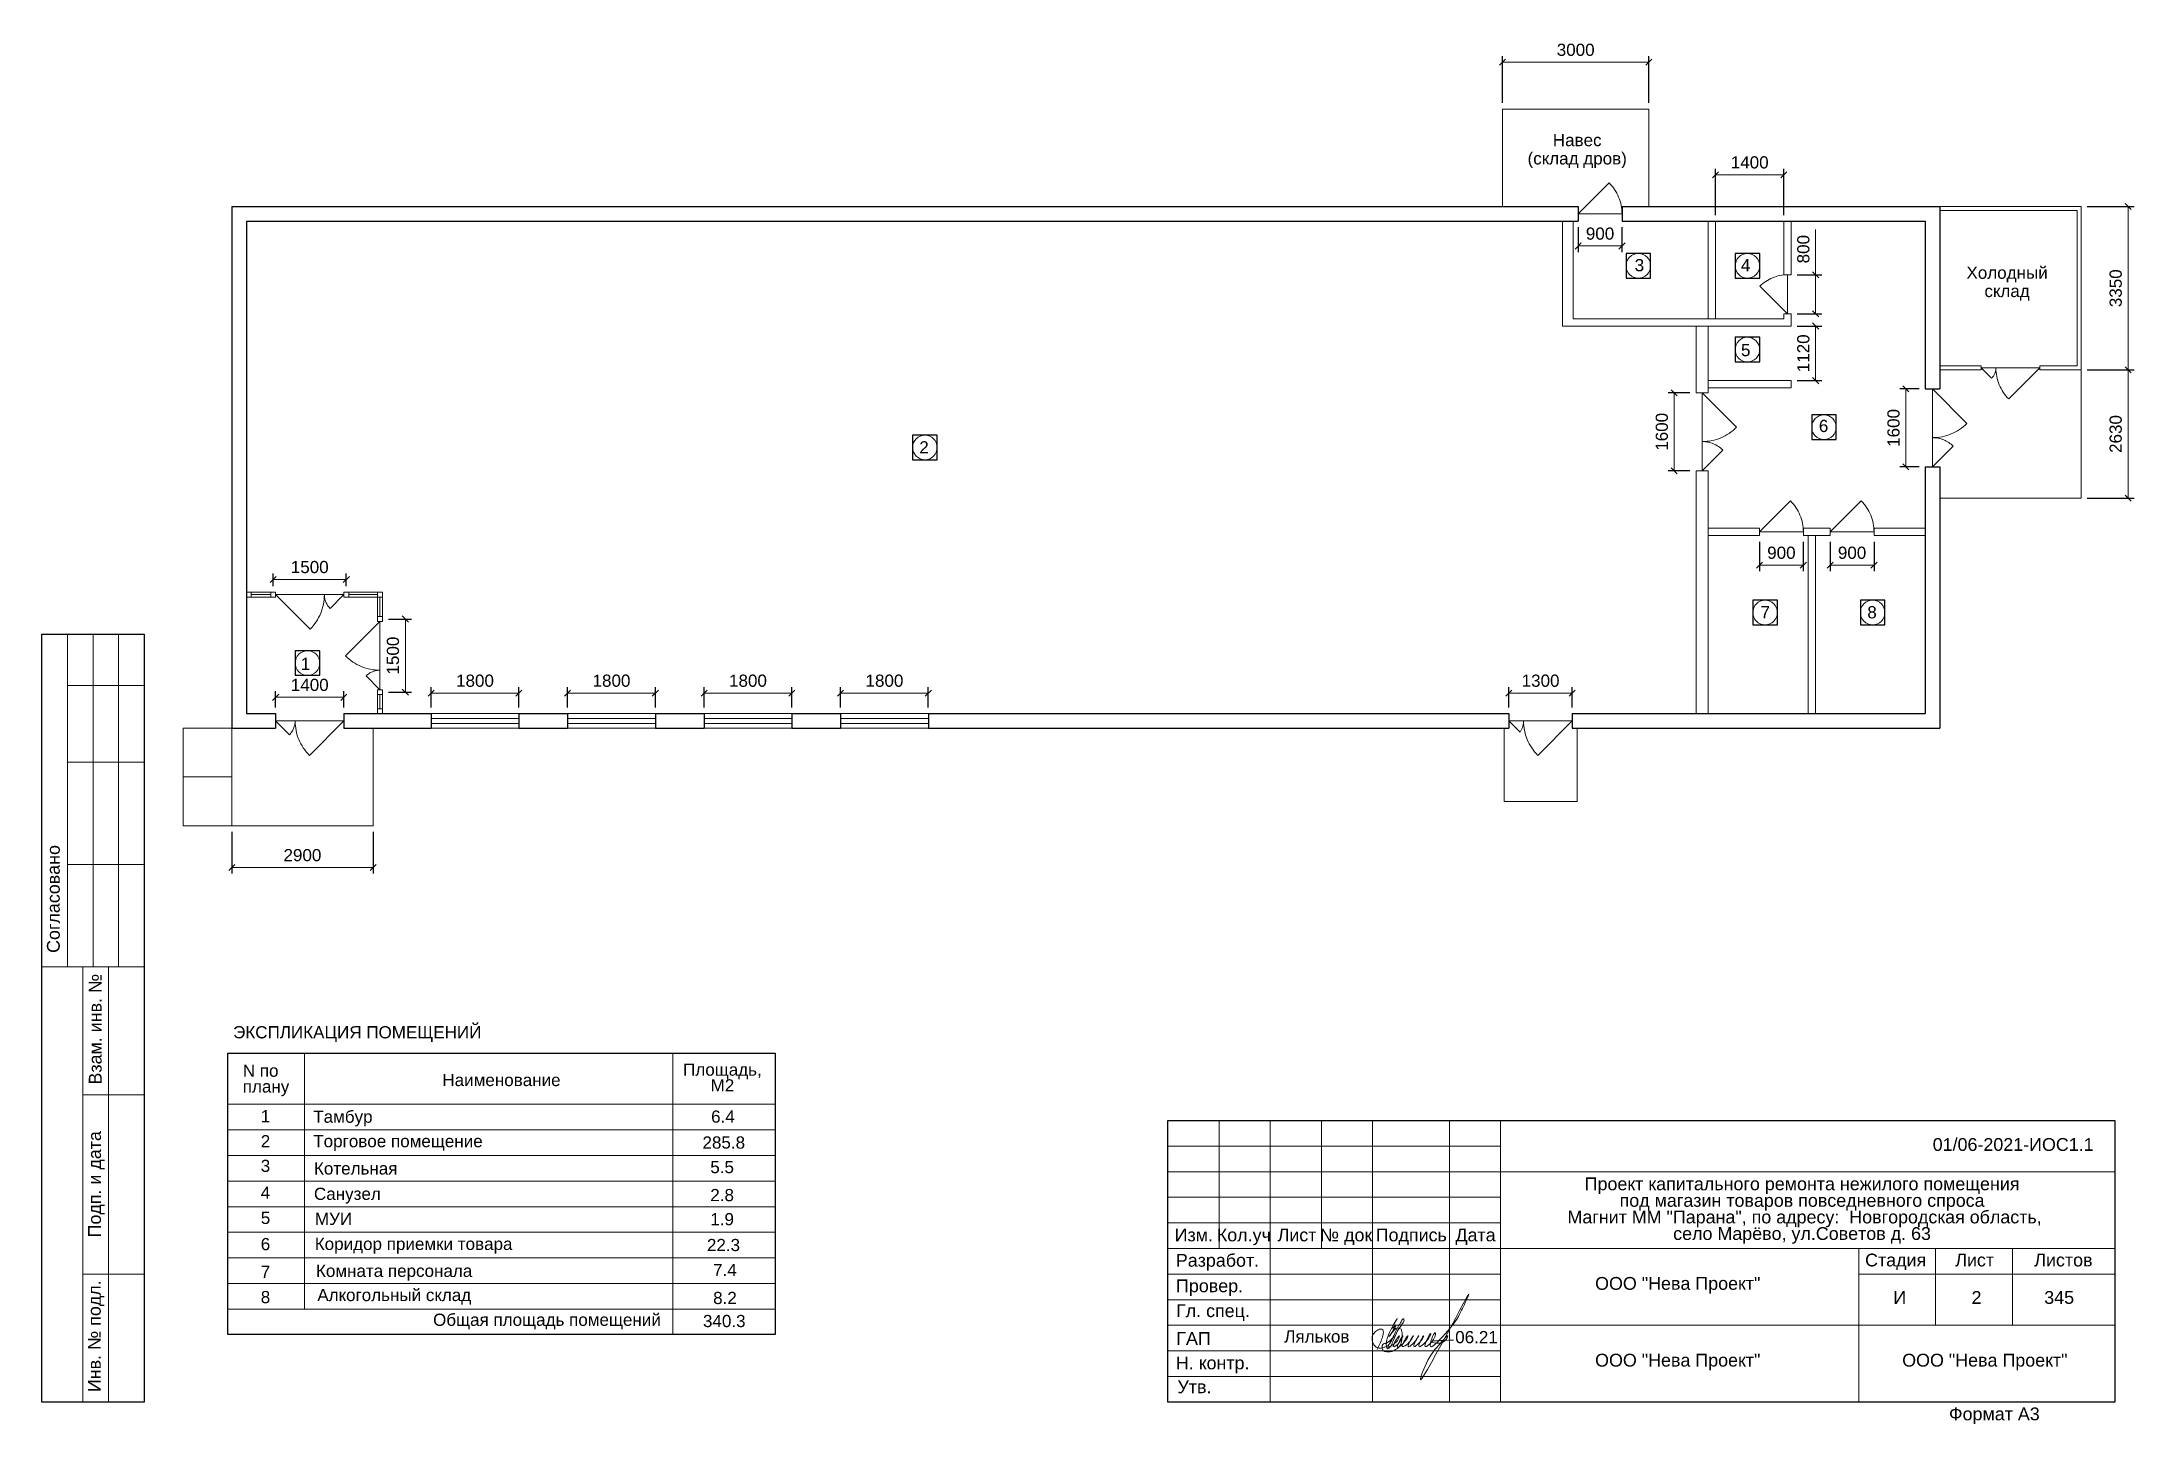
# Model space of a CAD drawing. Header units: metres. Extents: x 0 to 42.9, y -0.5 to 27.9.
import ezdxf
from ezdxf.enums import TextEntityAlignment as Align

# ---------------------------------------------------------------- set-up
doc = ezdxf.new("R2010")
doc.units = ezdxf.units.M
doc.header["$MEASUREMENT"] = 0
doc.linetypes.add('DGN Style 2', pattern=[2.207757, 1.324654, -0.883103])
doc.layers.add('Level 50', color=7, linetype='Continuous', lineweight=0)
doc.layers.add('Level 63', color=7, linetype='Continuous', lineweight=0)
doc.layers.add('YOLO_TABLE', color=1, linetype='Continuous')
doc.styles.add('GOST 2.304', font='CS_Gost2304.shx')
doc.styles.get("Standard").update_dxf_attribs({"font": 'CS_Gost2304.shx'})
doc.styles.add('Style-Arial', font='arial.ttf')
doc.dimstyles.get("Standard").update_dxf_attribs({"dimtxt": 0.18, "dimasz": 0.18, "dimexe": 0.18, "dimexo": 0.0625, "dimgap": 0.09, "dimtad": 0, "dimtih": 1, "dimtoh": 1, "dimdec": 4, "dimzin": 0, "dimdsep": 46, "dimtxsty": 'STANDARD', "dimcen": 0.09, "dimadec": 0, "dimazin": 0, "dimtfac": 1, "dimtdec": 4, "dimtofl": 0, "dimtmove": 0, "dimatfit": 3, "dimfxl": 1, "dimtolj": 1, "dimtzin": 0, "dimarcsym": 0})

msp = doc.modelspace()

# ---------------------------------------------------------------- texts
at = {"color": 7, "linetype": 'Continuous', "lineweight": 0, "style": 'Style-Arial'}
for s, p in [('3', (32.76360836, 23.44212268)), ('4', (34.94234512, 23.44212268)), ('5', (34.94386951, 21.7002822)), ('6', (36.54163722, 20.14425909)), ('2', (18.0878351, 19.7057722)), ('7', (35.34522636, 16.32315904)), ('8', (37.5357691, 16.32315904)), ('1', (5.39937198, 15.26648722)), ('1', (4.57797972, 5.98721646)), ('2', (4.57797972, 5.47375629)), ('3', (4.57797972, 4.96856964)), ('4', (4.57749954, 4.41848574)), ('5', (4.57878002, 3.90075972)), ('6', (4.57797972, 3.36341347)), ('7', (4.57797972, 2.79641997)), ('8', (4.57813978, 2.27618883))]:
    msp.add_text(s, height=0.25, dxfattribs=at).set_placement(p, align=Align.TOP_CENTER)
at = {"color": 7, "lineweight": 13, "style": 'Style-Arial'}
msp.add_text('ЭКСПЛИКАЦИЯ ПОМЕЩЕНИЙ ', height=0.25, dxfattribs=at).set_placement((6.50873104, 7.58352423), align=Align.MIDDLE_CENTER)
at = {"color": 7, "linetype": 'Continuous', "lineweight": 0, "style": 'Style-Arial'}
for s, p in [('Тамбур', (5.55809307, 5.97691733)), ('Торговое помещение', (5.55809307, 5.47568338)), ('Котельная', (5.57238987, 4.91551984)), ('Санузел', (5.57247592, 4.39517856))]:
    msp.add_text(s, height=0.25, dxfattribs=at).set_placement(p, align=Align.TOP_LEFT)
at = {"color": 7, "linetype": 'Continuous', "lineweight": 13, "style": 'Style-Arial'}
for s, height, p in [('6.4', 0.25, (13.71963949, 5.97903121)), ('285.8', 0.25, (13.54264299, 5.44678024)), ('5.5', 0.25, (13.70304093, 4.94334939)), ('2.8', 0.25, (13.70304093, 4.36907217)), ('1.9', 0.25, (13.70304093, 3.87424149)), ('22.3', 0.25, (13.63384819, 3.3448387)), ('7.4', 0.25, (13.76134014, 2.83340852)), ('8.2', 0.25, (13.76134014, 2.25913131)), ('ООО "Нева Проект"', 0.2625, (31.85424728, 2.56381663)), ('Общая площадь помещений', 0.25, (8.01605348, 1.81172578)), ('340.3', 0.25, (13.55288385, 1.78603322)), ('ООО "Нева Проект"', 0.2625, (31.85424728, 0.98881663)), ('ООО "Нева Проект"', 0.2625, (38.15424728, 0.98881663))]:
    msp.add_text(s, height=height, dxfattribs=at).set_placement(p, align=Align.TOP_LEFT)
for s, p in [('01/06-2021-ИОС1.1', (40.43094396, 5.41293897)), ('И', (38.10438498, 2.27510773)), ('2', (39.67938498, 2.27510773)), ('345', (41.37387751, 2.27510773))]:
    msp.add_text(s, height=0.2625, dxfattribs=at).set_placement(p, align=Align.TOP_CENTER)
at = {"color": 7, "lineweight": 13, "style": 'Style-Arial'}
msp.add_text('Ляльков', height=0.25, dxfattribs=at).set_placement((25.47813253, 1.4690352), align=Align.TOP_LEFT)
at = {"color": 7, "linetype": 'Continuous', "lineweight": 0, "char_height": 0.25, "style": 'Style-Arial'}
for s, insert, attachment_point, line_spacing_factor in [('Навес\\P(склад дров)', (31.48745948, 26.00762067), 2, 0.9), ('Холодный\\Pсклад', (40.30619082, 23.2877386), 2, 0.9), ('Площадь,\\PМ2', (13.95212723, 6.94245634), 2, 0.776524), ('Комната персонала\\P', (5.61340967, 2.81562396), 1, 0.6)]:
    msp.add_mtext(s, dxfattribs=dict(at, insert=insert, attachment_point=attachment_point, line_spacing_factor=line_spacing_factor))
at = {"color": 7, "linetype": 'Continuous', "lineweight": 13, "style": 'Style-Arial'}
for s, insert, char_height, attachment_point, line_spacing_factor in [('N по \\Pплану', (4.11236548, 6.59638996), 0.25, 4, 0.776524), ('Наименование', (8.207105, 6.6025182), 0.25, 4, 0.6), ('Проект капитального ремонта нежилого помещения\\Pпод магазин товаров повседневного спроса\\P Магнит ММ "Парана", по адресу:  Новгородская область,\\Pсело Марёво, ул.Советов д. 63', (36.10044628, 4.60568012), 0.2625, 2, 0.776524)]:
    msp.add_mtext(s, dxfattribs=dict(at, insert=insert, char_height=char_height, attachment_point=attachment_point, line_spacing_factor=line_spacing_factor))
at = {"color": 7, "linetype": 'Continuous', "lineweight": 30, "insert": (28.98459946, 1.45545382), "char_height": 0.25, "attachment_point": 1, "line_spacing_factor": 0.72, "style": 'GOST 2.304'}
msp.add_mtext('\\fArial|b0|i0|c204204|p39;06.21', dxfattribs=at)
at = {"layer": 'Level 50', "color": 7, "linetype": 'Continuous', "lineweight": 0, "style": 'Style-Arial'}
for s, p in [('МУИ', (5.59232845, 3.88079676)), ('Коридор приемки товара', (5.58917308, 3.36808819)), ('Алкогольный склад', (5.64136815, 2.31979757))]:
    msp.add_text(s, height=0.25, dxfattribs=at).set_placement(p, align=Align.TOP_LEFT)
at = {"layer": 'Level 63', "color": 7, "linetype": 'Continuous', "lineweight": 0, "style": 'Style-Arial'}
for s, p in [('Согласовано', (0.22582154, 10.31707663)), ('Взам. инв. №', (1.08501988, 7.64686187)), ('Подп. и дата', (1.07148913, 4.46557849)), ('Инв. № подл.', (1.06680127, 1.3492648))]:
    msp.add_text(s, height=0.2625, rotation=90, dxfattribs=at).set_placement(p, align=Align.MIDDLE_CENTER)
for s, p in [('Изм.', (23.62260722, 3.42654417)), ('Кол.уч', (24.64879336, 3.42654417)), ('Лист', (25.73911092, 3.42654417)), ('№ док', (26.74595729, 3.42654417)), ('Подпись', (28.08365658, 3.42654417)), ('Дата', (29.40190756, 3.42654417)), ('Разработ.', (24.10760032, 2.90578374)), ('Стадия', (38.01957399, 2.91204417)), ('Лист', (39.64111092, 2.91204417)), ('Листов', (41.46127653, 2.91204417)), ('Провер.', (23.9452313, 2.38316612)), ('Гл. спец.', (24.01481802, 1.87157483)), ('ГАП', (23.61646018, 1.30299618)), ('Н. контр.', (24.00946208, 0.80154417)), ('Утв.', (23.63571691, 0.31139377)), ('Формат А3', (40.04493615, -0.24402573))]:
    msp.add_text(s, height=0.2625, dxfattribs=at).set_placement(p, align=Align.MIDDLE_CENTER)

# ---------------------------------------------------------------- blocks, each defined once
blk = doc.blocks.new('_Oblique')
at = {"color": 0, "linetype": 'ByBlock', "lineweight": -2}
blk.add_line((0.5, 0.5), (-0.5, -0.5), dxfattribs=at)
blk = doc.blocks.new('*D9')
at = {"color": 0, "lineweight": -2, "transparency": 16777216}
for p, q in [((4.736, 16.734), (4.736, 16.996)), ((6.236, 16.734), (6.236, 16.996))]:
    blk.add_line(p, q, dxfattribs=at)
at = {"color": 5, "lineweight": 0, "transparency": 16777216}
blk.add_line((4.736, 16.871), (6.236, 16.871), dxfattribs=at)
at = {"layer": 'Defpoints', "color": 0, "transparency": 16777216}
for p in [(6.236, 16.871), (4.736, 16.609), (6.236, 16.609)]:
    blk.add_point(p, dxfattribs=at)
at = {"color": 5, "lineweight": 0, "transparency": 16777216, "xscale": 0.125, "yscale": 0.125, "zscale": 0.125, "rotation": 180}
blk.add_blockref('_Oblique', (4.736, 16.871), dxfattribs=at)
at = {"color": 5, "lineweight": 0, "transparency": 16777216, "xscale": 0.125, "yscale": 0.125, "zscale": 0.125}
blk.add_blockref('_Oblique', (6.236, 16.871), dxfattribs=at)
at = {"color": 0, "transparency": 16777216, "insert": (5.486, 17.124), "char_height": 0.25, "attachment_point": 5, "style": 'Style-Arial'}
blk.add_mtext('1500', dxfattribs=at)
blk = doc.blocks.new('TerminatorOpen')
at = {"color": 0, "linetype": 'ByBlock', "lineweight": -2}
for q in [(-1, 0.5), (-1, 0), (-1, -0.5)]:
    blk.add_line((0, 0), q, dxfattribs=at)
blk = doc.blocks.new('*D10')
at = {"color": 0, "lineweight": -2, "transparency": 16777216}
for p, q in [((7.101, 16.059), (7.572, 16.059)), ((7.101, 14.559), (7.572, 14.559))]:
    blk.add_line(p, q, dxfattribs=at)
at = {"color": 5, "lineweight": 0, "transparency": 16777216}
blk.add_line((7.447, 16.059), (7.447, 14.559), dxfattribs=at)
at = {"layer": 'Defpoints', "color": 0, "transparency": 16777216}
for p in [(6.976, 16.059), (6.976, 14.559), (7.447, 14.559)]:
    blk.add_point(p, dxfattribs=at)
at = {"color": 5, "lineweight": 0, "transparency": 16777216, "xscale": 0.125, "yscale": 0.125, "zscale": 0.125}
for p, rotation in [((7.447, 16.059), 90), ((7.447, 14.559), 270)]:
    blk.add_blockref('_Oblique', p, dxfattribs=dict(at, rotation=rotation))
at = {"color": 0, "transparency": 16777216, "insert": (7.194, 15.309), "char_height": 0.25, "attachment_point": 5, "rotation": 90, "style": 'Style-Arial'}
blk.add_mtext('1500', dxfattribs=at)
blk = doc.blocks.new('*D11')
at = {"color": 0, "lineweight": -2, "transparency": 16777216}
for p, q in [((4.786, 14.244), (4.786, 14.579)), ((6.186, 14.244), (6.186, 14.579))]:
    blk.add_line(p, q, dxfattribs=at)
at = {"color": 5, "lineweight": 0, "transparency": 16777216}
blk.add_line((4.786, 14.454), (6.186, 14.454), dxfattribs=at)
at = {"layer": 'Defpoints', "color": 0, "transparency": 16777216}
for p in [(6.186, 14.454), (4.786, 14.119), (6.186, 14.119)]:
    blk.add_point(p, dxfattribs=at)
at = {"color": 5, "lineweight": 0, "transparency": 16777216, "xscale": 0.125, "yscale": 0.125, "zscale": 0.125, "rotation": 180}
blk.add_blockref('_Oblique', (4.786, 14.454), dxfattribs=at)
at = {"color": 5, "lineweight": 0, "transparency": 16777216, "xscale": 0.125, "yscale": 0.125, "zscale": 0.125}
blk.add_blockref('_Oblique', (6.186, 14.454), dxfattribs=at)
at = {"color": 0, "transparency": 16777216, "insert": (5.486, 14.707), "char_height": 0.25, "attachment_point": 5, "style": 'Style-Arial'}
blk.add_mtext('1400', dxfattribs=at)
blk = doc.blocks.new('*D12')
at = {"color": 0, "lineweight": -2, "transparency": 16777216}
for p, q in [((3.886, 11.694), (3.886, 10.838)), ((6.786, 11.694), (6.786, 10.838))]:
    blk.add_line(p, q, dxfattribs=at)
at = {"color": 5, "lineweight": 0, "transparency": 16777216}
blk.add_line((3.886, 10.963), (6.786, 10.963), dxfattribs=at)
at = {"layer": 'Defpoints', "color": 0, "transparency": 16777216}
for p in [(3.886, 11.819), (6.786, 11.819), (6.786, 10.963)]:
    blk.add_point(p, dxfattribs=at)
at = {"color": 5, "lineweight": 0, "transparency": 16777216, "xscale": 0.125, "yscale": 0.125, "zscale": 0.125, "rotation": 180}
blk.add_blockref('_Oblique', (3.886, 10.963), dxfattribs=at)
at = {"color": 5, "lineweight": 0, "transparency": 16777216, "xscale": 0.125, "yscale": 0.125, "zscale": 0.125}
blk.add_blockref('_Oblique', (6.786, 10.963), dxfattribs=at)
at = {"color": 0, "transparency": 16777216, "insert": (5.336, 11.215), "char_height": 0.25, "attachment_point": 5, "style": 'Style-Arial'}
blk.add_mtext('2900', dxfattribs=at)
blk = doc.blocks.new('*D13')
at = {"color": 0, "lineweight": -2, "transparency": 16777216}
for p, q in [((7.976, 14.244), (7.976, 14.665)), ((9.776, 14.244), (9.776, 14.665))]:
    blk.add_line(p, q, dxfattribs=at)
at = {"color": 5, "lineweight": 0, "transparency": 16777216}
blk.add_line((7.976, 14.54), (9.776, 14.54), dxfattribs=at)
at = {"layer": 'Defpoints', "color": 0, "transparency": 16777216}
for p in [(9.776, 14.54), (7.976, 14.119), (9.776, 14.119)]:
    blk.add_point(p, dxfattribs=at)
at = {"color": 5, "lineweight": 0, "transparency": 16777216, "xscale": 0.125, "yscale": 0.125, "zscale": 0.125, "rotation": 180}
blk.add_blockref('_Oblique', (7.976, 14.54), dxfattribs=at)
at = {"color": 5, "lineweight": 0, "transparency": 16777216, "xscale": 0.125, "yscale": 0.125, "zscale": 0.125}
blk.add_blockref('_Oblique', (9.776, 14.54), dxfattribs=at)
at = {"color": 0, "transparency": 16777216, "insert": (8.876, 14.793), "char_height": 0.25, "attachment_point": 5, "style": 'Style-Arial'}
blk.add_mtext('1800', dxfattribs=at)
blk = doc.blocks.new('*D14')
at = {"color": 0, "lineweight": -2, "transparency": 16777216}
for p, q in [((10.776, 14.244), (10.776, 14.665)), ((12.576, 14.244), (12.576, 14.665))]:
    blk.add_line(p, q, dxfattribs=at)
at = {"color": 5, "lineweight": 0, "transparency": 16777216}
blk.add_line((10.776, 14.54), (12.576, 14.54), dxfattribs=at)
at = {"layer": 'Defpoints', "color": 0, "transparency": 16777216}
for p in [(12.576, 14.54), (10.776, 14.119), (12.576, 14.119)]:
    blk.add_point(p, dxfattribs=at)
at = {"color": 5, "lineweight": 0, "transparency": 16777216, "xscale": 0.125, "yscale": 0.125, "zscale": 0.125, "rotation": 180}
blk.add_blockref('_Oblique', (10.776, 14.54), dxfattribs=at)
at = {"color": 5, "lineweight": 0, "transparency": 16777216, "xscale": 0.125, "yscale": 0.125, "zscale": 0.125}
blk.add_blockref('_Oblique', (12.576, 14.54), dxfattribs=at)
at = {"color": 0, "transparency": 16777216, "insert": (11.676, 14.793), "char_height": 0.25, "attachment_point": 5, "style": 'Style-Arial'}
blk.add_mtext('1800', dxfattribs=at)
blk = doc.blocks.new('*D15')
at = {"color": 0, "lineweight": -2, "transparency": 16777216}
for p, q in [((13.576, 14.244), (13.576, 14.665)), ((15.376, 14.244), (15.376, 14.665))]:
    blk.add_line(p, q, dxfattribs=at)
at = {"color": 5, "lineweight": 0, "transparency": 16777216}
blk.add_line((13.576, 14.54), (15.376, 14.54), dxfattribs=at)
at = {"layer": 'Defpoints', "color": 0, "transparency": 16777216}
for p in [(15.376, 14.54), (13.576, 14.119), (15.376, 14.119)]:
    blk.add_point(p, dxfattribs=at)
at = {"color": 5, "lineweight": 0, "transparency": 16777216, "xscale": 0.125, "yscale": 0.125, "zscale": 0.125, "rotation": 180}
blk.add_blockref('_Oblique', (13.576, 14.54), dxfattribs=at)
at = {"color": 5, "lineweight": 0, "transparency": 16777216, "xscale": 0.125, "yscale": 0.125, "zscale": 0.125}
blk.add_blockref('_Oblique', (15.376, 14.54), dxfattribs=at)
at = {"color": 0, "transparency": 16777216, "insert": (14.476, 14.793), "char_height": 0.25, "attachment_point": 5, "style": 'Style-Arial'}
blk.add_mtext('1800', dxfattribs=at)
blk = doc.blocks.new('*D16')
at = {"color": 0, "lineweight": -2, "transparency": 16777216}
for p, q in [((16.376, 14.244), (16.376, 14.665)), ((18.176, 14.244), (18.176, 14.665))]:
    blk.add_line(p, q, dxfattribs=at)
at = {"color": 5, "lineweight": 0, "transparency": 16777216}
blk.add_line((16.376, 14.54), (18.176, 14.54), dxfattribs=at)
at = {"layer": 'Defpoints', "color": 0, "transparency": 16777216}
for p in [(18.176, 14.54), (16.376, 14.119), (18.176, 14.119)]:
    blk.add_point(p, dxfattribs=at)
at = {"color": 5, "lineweight": 0, "transparency": 16777216, "xscale": 0.125, "yscale": 0.125, "zscale": 0.125, "rotation": 180}
blk.add_blockref('_Oblique', (16.376, 14.54), dxfattribs=at)
at = {"color": 5, "lineweight": 0, "transparency": 16777216, "xscale": 0.125, "yscale": 0.125, "zscale": 0.125}
blk.add_blockref('_Oblique', (18.176, 14.54), dxfattribs=at)
at = {"color": 0, "transparency": 16777216, "insert": (17.276, 14.793), "char_height": 0.25, "attachment_point": 5, "style": 'Style-Arial'}
blk.add_mtext('1800', dxfattribs=at)
blk = doc.blocks.new('*D17')
at = {"color": 0, "lineweight": -2, "transparency": 16777216}
for p, q in [((30.086, 14.244), (30.086, 14.665)), ((31.386, 14.244), (31.386, 14.665))]:
    blk.add_line(p, q, dxfattribs=at)
at = {"color": 5, "lineweight": 0, "transparency": 16777216}
blk.add_line((30.086, 14.54), (31.386, 14.54), dxfattribs=at)
at = {"layer": 'Defpoints', "color": 0, "transparency": 16777216}
for p in [(31.386, 14.54), (30.086, 14.119), (31.386, 14.119)]:
    blk.add_point(p, dxfattribs=at)
at = {"color": 5, "lineweight": 0, "transparency": 16777216, "xscale": 0.125, "yscale": 0.125, "zscale": 0.125, "rotation": 180}
blk.add_blockref('_Oblique', (30.086, 14.54), dxfattribs=at)
at = {"color": 5, "lineweight": 0, "transparency": 16777216, "xscale": 0.125, "yscale": 0.125, "zscale": 0.125}
blk.add_blockref('_Oblique', (31.386, 14.54), dxfattribs=at)
at = {"color": 0, "transparency": 16777216, "insert": (30.736, 14.793), "char_height": 0.25, "attachment_point": 5, "style": 'Style-Arial'}
blk.add_mtext('1300', dxfattribs=at)
blk = doc.blocks.new('*D18')
at = {"color": 0, "lineweight": -2, "transparency": 16777216}
for p, q in [((33.801, 20.699), (33.351, 20.699)), ((33.801, 19.099), (33.351, 19.099))]:
    blk.add_line(p, q, dxfattribs=at)
at = {"color": 5, "lineweight": 0, "transparency": 16777216}
blk.add_line((33.476, 19.099), (33.476, 20.699), dxfattribs=at)
at = {"layer": 'Defpoints', "color": 0, "transparency": 16777216}
for p in [(33.476, 20.699), (33.926, 20.699), (33.926, 19.099)]:
    blk.add_point(p, dxfattribs=at)
at = {"color": 5, "lineweight": 0, "transparency": 16777216, "xscale": 0.125, "yscale": 0.125, "zscale": 0.125}
for p, rotation in [((33.476, 20.699), 90), ((33.476, 19.099), 270)]:
    blk.add_blockref('_Oblique', p, dxfattribs=dict(at, rotation=rotation))
at = {"color": 0, "transparency": 16777216, "insert": (33.224, 19.899), "char_height": 0.25, "attachment_point": 5, "rotation": 90, "style": 'Style-Arial'}
blk.add_mtext('1600', dxfattribs=at)
blk = doc.blocks.new('*D19')
at = {"color": 0, "lineweight": -2, "transparency": 16777216}
for p, q in [((38.501, 20.779), (38.105, 20.779)), ((38.501, 19.179), (38.105, 19.179))]:
    blk.add_line(p, q, dxfattribs=at)
at = {"color": 5, "lineweight": 0, "transparency": 16777216}
blk.add_line((38.23, 20.779), (38.23, 19.179), dxfattribs=at)
at = {"layer": 'Defpoints', "color": 0, "transparency": 16777216}
for p in [(38.626, 20.779), (38.23, 19.179), (38.626, 19.179)]:
    blk.add_point(p, dxfattribs=at)
at = {"color": 5, "lineweight": 0, "transparency": 16777216, "xscale": 0.125, "yscale": 0.125, "zscale": 0.125}
for p, rotation in [((38.23, 20.779), 90), ((38.23, 19.179), 270)]:
    blk.add_blockref('_Oblique', p, dxfattribs=dict(at, rotation=rotation))
at = {"color": 0, "transparency": 16777216, "insert": (37.977, 19.979), "char_height": 0.25, "attachment_point": 5, "rotation": 90, "style": 'Style-Arial'}
blk.add_mtext('1600', dxfattribs=at)
blk = doc.blocks.new('*D20')
at = {"color": 0, "lineweight": -2, "transparency": 16777216}
for p, q in [((31.506, 24.094), (31.506, 23.586)), ((32.406, 24.094), (32.406, 23.586))]:
    blk.add_line(p, q, dxfattribs=at)
at = {"color": 5, "lineweight": 0, "transparency": 16777216}
blk.add_line((31.506, 23.711), (32.406, 23.711), dxfattribs=at)
at = {"layer": 'Defpoints', "color": 0, "transparency": 16777216}
for p in [(31.506, 24.219), (32.406, 24.219), (32.406, 23.711)]:
    blk.add_point(p, dxfattribs=at)
at = {"color": 5, "lineweight": 0, "transparency": 16777216, "xscale": 0.125, "yscale": 0.125, "zscale": 0.125, "rotation": 180}
blk.add_blockref('_Oblique', (31.506, 23.711), dxfattribs=at)
at = {"color": 5, "lineweight": 0, "transparency": 16777216, "xscale": 0.125, "yscale": 0.125, "zscale": 0.125}
blk.add_blockref('_Oblique', (32.406, 23.711), dxfattribs=at)
at = {"color": 0, "transparency": 16777216, "insert": (31.956, 23.963), "char_height": 0.25, "attachment_point": 5, "style": 'Style-Arial'}
blk.add_mtext('900', dxfattribs=at)
blk = doc.blocks.new('*D21')
at = {"color": 0, "lineweight": -2, "transparency": 16777216}
for p, q in [((35.226, 17.644), (35.226, 17.039)), ((36.126, 17.644), (36.126, 17.039))]:
    blk.add_line(p, q, dxfattribs=at)
at = {"color": 5, "lineweight": 0, "transparency": 16777216}
blk.add_line((35.226, 17.164), (36.126, 17.164), dxfattribs=at)
at = {"layer": 'Defpoints', "color": 0, "transparency": 16777216}
for p in [(35.226, 17.769), (36.126, 17.769), (36.126, 17.164)]:
    blk.add_point(p, dxfattribs=at)
at = {"color": 5, "lineweight": 0, "transparency": 16777216, "xscale": 0.125, "yscale": 0.125, "zscale": 0.125, "rotation": 180}
blk.add_blockref('_Oblique', (35.226, 17.164), dxfattribs=at)
at = {"color": 5, "lineweight": 0, "transparency": 16777216, "xscale": 0.125, "yscale": 0.125, "zscale": 0.125}
blk.add_blockref('_Oblique', (36.126, 17.164), dxfattribs=at)
at = {"color": 0, "transparency": 16777216, "insert": (35.676, 17.417), "char_height": 0.25, "attachment_point": 5, "style": 'Style-Arial'}
blk.add_mtext('900', dxfattribs=at)
blk = doc.blocks.new('*D22')
at = {"color": 0, "lineweight": -2, "transparency": 16777216}
for p, q in [((36.676, 17.644), (36.676, 17.039)), ((37.576, 17.644), (37.576, 17.039))]:
    blk.add_line(p, q, dxfattribs=at)
at = {"color": 5, "lineweight": 0, "transparency": 16777216}
blk.add_line((36.676, 17.164), (37.576, 17.164), dxfattribs=at)
at = {"layer": 'Defpoints', "color": 0, "transparency": 16777216}
for p in [(36.676, 17.769), (37.576, 17.769), (37.576, 17.164)]:
    blk.add_point(p, dxfattribs=at)
at = {"color": 5, "lineweight": 0, "transparency": 16777216, "xscale": 0.125, "yscale": 0.125, "zscale": 0.125, "rotation": 180}
blk.add_blockref('_Oblique', (36.676, 17.164), dxfattribs=at)
at = {"color": 5, "lineweight": 0, "transparency": 16777216, "xscale": 0.125, "yscale": 0.125, "zscale": 0.125}
blk.add_blockref('_Oblique', (37.576, 17.164), dxfattribs=at)
at = {"color": 0, "transparency": 16777216, "insert": (37.126, 17.417), "char_height": 0.25, "attachment_point": 5, "style": 'Style-Arial'}
blk.add_mtext('900', dxfattribs=at)
blk = doc.blocks.new('*D23')
at = {"color": 0, "lineweight": -2, "transparency": 16777216}
for p, q in [((36.001, 22.069), (36.504, 22.069)), ((36.001, 20.949), (36.504, 20.949))]:
    blk.add_line(p, q, dxfattribs=at)
at = {"color": 5, "lineweight": 0, "transparency": 16777216}
blk.add_line((36.379, 20.949), (36.379, 22.069), dxfattribs=at)
at = {"layer": 'Defpoints', "color": 0, "transparency": 16777216}
for p in [(35.876, 22.069), (36.379, 22.069), (35.876, 20.949)]:
    blk.add_point(p, dxfattribs=at)
at = {"color": 5, "lineweight": 0, "transparency": 16777216, "xscale": 0.125, "yscale": 0.125, "zscale": 0.125}
for p, rotation in [((36.379, 22.069), 90), ((36.379, 20.949), 270)]:
    blk.add_blockref('_Oblique', p, dxfattribs=dict(at, rotation=rotation))
at = {"color": 0, "transparency": 16777216, "insert": (36.127, 21.509), "char_height": 0.25, "attachment_point": 5, "rotation": 90, "style": 'Style-Arial'}
blk.add_mtext('1120', dxfattribs=at)
blk = doc.blocks.new('*D24')
at = {"color": 5, "lineweight": 0, "transparency": 16777216}
for p, q in [((36.379, 23.119), (36.379, 24.046)), ((36.379, 22.319), (36.379, 23.119))]:
    blk.add_line(p, q, dxfattribs=at)
at = {"color": 0, "lineweight": -2, "transparency": 16777216}
for p, q in [((36.001, 23.119), (36.504, 23.119)), ((36.001, 22.319), (36.504, 22.319))]:
    blk.add_line(p, q, dxfattribs=at)
at = {"layer": 'Defpoints', "color": 0, "transparency": 16777216}
for p in [(35.876, 23.119), (36.379, 23.119), (35.876, 22.319)]:
    blk.add_point(p, dxfattribs=at)
at = {"color": 5, "lineweight": 0, "transparency": 16777216, "xscale": 0.125, "yscale": 0.125, "zscale": 0.125}
for p, rotation in [((36.379, 23.119), 90), ((36.379, 22.319), 270)]:
    blk.add_blockref('_Oblique', p, dxfattribs=dict(at, rotation=rotation))
at = {"color": 0, "transparency": 16777216, "insert": (36.127, 23.645), "char_height": 0.25, "attachment_point": 5, "rotation": 90, "style": 'Style-Arial'}
blk.add_mtext('800', dxfattribs=at)
blk = doc.blocks.new('*D25')
at = {"color": 0, "lineweight": -2, "transparency": 16777216}
for p, q in [((34.326, 24.344), (34.326, 25.296)), ((35.726, 24.344), (35.726, 25.296))]:
    blk.add_line(p, q, dxfattribs=at)
at = {"color": 5, "lineweight": 0, "transparency": 16777216}
blk.add_line((34.326, 25.171), (35.726, 25.171), dxfattribs=at)
at = {"layer": 'Defpoints', "color": 0, "transparency": 16777216}
for p in [(35.726, 25.171), (34.326, 24.219), (35.726, 24.219)]:
    blk.add_point(p, dxfattribs=at)
at = {"color": 5, "lineweight": 0, "transparency": 16777216, "xscale": 0.125, "yscale": 0.125, "zscale": 0.125, "rotation": 180}
blk.add_blockref('_Oblique', (34.326, 25.171), dxfattribs=at)
at = {"color": 5, "lineweight": 0, "transparency": 16777216, "xscale": 0.125, "yscale": 0.125, "zscale": 0.125}
blk.add_blockref('_Oblique', (35.726, 25.171), dxfattribs=at)
at = {"color": 0, "transparency": 16777216, "insert": (35.026, 25.424), "char_height": 0.25, "attachment_point": 5, "style": 'Style-Arial'}
blk.add_mtext('1400', dxfattribs=at)
blk = doc.blocks.new('*D26')
at = {"color": 0, "lineweight": -2, "transparency": 16777216}
for p, q in [((29.956, 26.644), (29.956, 27.606)), ((32.956, 26.644), (32.956, 27.606))]:
    blk.add_line(p, q, dxfattribs=at)
at = {"color": 5, "lineweight": 0, "transparency": 16777216}
blk.add_line((29.956, 27.481), (32.956, 27.481), dxfattribs=at)
at = {"layer": 'Defpoints', "color": 0, "transparency": 16777216}
for p in [(32.956, 27.481), (29.956, 26.519), (32.956, 26.519)]:
    blk.add_point(p, dxfattribs=at)
at = {"color": 5, "lineweight": 0, "transparency": 16777216, "xscale": 0.125, "yscale": 0.125, "zscale": 0.125, "rotation": 180}
blk.add_blockref('_Oblique', (29.956, 27.481), dxfattribs=at)
at = {"color": 5, "lineweight": 0, "transparency": 16777216, "xscale": 0.125, "yscale": 0.125, "zscale": 0.125}
blk.add_blockref('_Oblique', (32.956, 27.481), dxfattribs=at)
at = {"color": 0, "transparency": 16777216, "insert": (31.456, 27.733), "char_height": 0.25, "attachment_point": 5, "style": 'Style-Arial'}
blk.add_mtext('3000', dxfattribs=at)
blk = doc.blocks.new('*D27')
at = {"color": 0, "lineweight": -2, "transparency": 16777216}
for p, q in [((41.951, 24.519), (42.913, 24.519)), ((41.951, 21.169), (42.913, 21.169))]:
    blk.add_line(p, q, dxfattribs=at)
at = {"color": 5, "lineweight": 0, "transparency": 16777216}
blk.add_line((42.788, 24.519), (42.788, 21.169), dxfattribs=at)
at = {"layer": 'Defpoints', "color": 0, "transparency": 16777216}
for p in [(41.826, 24.519), (41.826, 21.169), (42.788, 21.169)]:
    blk.add_point(p, dxfattribs=at)
at = {"color": 5, "lineweight": 0, "transparency": 16777216, "xscale": 0.125, "yscale": 0.125, "zscale": 0.125}
for p, rotation in [((42.788, 24.519), 90), ((42.788, 21.169), 270)]:
    blk.add_blockref('_Oblique', p, dxfattribs=dict(at, rotation=rotation))
at = {"color": 0, "transparency": 16777216, "insert": (42.535, 22.844), "char_height": 0.25, "attachment_point": 5, "rotation": 90, "style": 'Style-Arial'}
blk.add_mtext('3350', dxfattribs=at)
blk = doc.blocks.new('*D28')
at = {"color": 0, "lineweight": -2, "transparency": 16777216}
for p, q in [((41.951, 21.169), (42.913, 21.169)), ((41.951, 18.539), (42.913, 18.539))]:
    blk.add_line(p, q, dxfattribs=at)
at = {"color": 5, "lineweight": 0, "transparency": 16777216}
blk.add_line((42.788, 18.539), (42.788, 21.169), dxfattribs=at)
at = {"layer": 'Defpoints', "color": 0, "transparency": 16777216}
for p in [(41.826, 21.169), (42.788, 21.169), (41.826, 18.539)]:
    blk.add_point(p, dxfattribs=at)
at = {"color": 5, "lineweight": 0, "transparency": 16777216, "xscale": 0.125, "yscale": 0.125, "zscale": 0.125}
for p, rotation in [((42.788, 21.169), 90), ((42.788, 18.539), 270)]:
    blk.add_blockref('_Oblique', p, dxfattribs=dict(at, rotation=rotation))
at = {"color": 0, "transparency": 16777216, "insert": (42.535, 19.854), "char_height": 0.25, "attachment_point": 5, "rotation": 90, "style": 'Style-Arial'}
blk.add_mtext('2630', dxfattribs=at)

# ---------------------------------------------------------------- dimensions: what is measured, and where the dimension line sits
for base, p1, p2, picture, middle in [((32.95624436, 27.48070552), (29.95624436, 26.51940506), (32.95624436, 26.51940506), '*D26', (31.45624436, 27.73343404)), ((35.72624436, 25.17136608), (34.32624436, 24.21940506), (35.72624436, 24.21940506), '*D25', (35.02624436, 25.42400932)), ((32.40624436, 23.71085568), (31.50624436, 24.21940506), (32.40624436, 24.21940506), '*D20', (31.95624436, 23.96349892)), ((36.12624436, 17.16401993), (35.22624436, 17.76940506), (36.12624436, 17.76940506), '*D21', (35.67624436, 17.41666318)), ((37.57624436, 17.16401993), (36.67624436, 17.76940506), (37.57624436, 17.76940506), '*D22', (37.12624436, 17.41666318)), ((6.23624436, 16.87109863), (4.73624436, 16.60940506), (6.23624436, 16.60940506), '*D9', (5.48624436, 17.12374188)), ((6.18624436, 14.4544886), (4.78624436, 14.11940506), (6.18624436, 14.11940506), '*D11', (5.48624436, 14.70713185)), ((9.77624436, 14.54028258), (7.97624436, 14.11940506), (9.77624436, 14.11940506), '*D13', (8.87624436, 14.79292583)), ((12.57624436, 14.54028258), (10.77624436, 14.11940506), (12.57624436, 14.11940506), '*D14', (11.67624436, 14.79292583)), ((15.37624436, 14.54028258), (13.57624436, 14.11940506), (15.37624436, 14.11940506), '*D15', (14.47624436, 14.79292583)), ((18.17624436, 14.54028258), (16.37624436, 14.11940506), (18.17624436, 14.11940506), '*D16', (17.27624436, 14.79292583)), ((31.38624436, 14.54028258), (30.08624436, 14.11940506), (31.38624436, 14.11940506), '*D17', (30.73624436, 14.79301109)), ((6.78624436, 10.96271576), (3.88624436, 11.81940506), (6.78624436, 11.81940506), '*D12', (5.33624436, 11.21535901))]:
    dim = msp.add_linear_dim(base=base, p1=p1, p2=p2, dimstyle='Standard', override={"dimtxt": 0.25, "dimasz": 0.125, "dimexe": 0.125, "dimexo": 0.125, "dimgap": 0.125, "dimtad": 1, "dimtih": 0, "dimtoh": 0, "dimlfac": 1000, "dimzin": 11, "dimtxsty": 'Style-Arial', "dimblk": 'Oblique', "dimclrd": 5, "dimadec": 4, "dimazin": 3, "dimldrblk": 'TerminatorOpen', "dimfrac": 2, "dimtolj": 0, "dimtzin": 11, "dimlwd": 0})
    dim.commit()
    dim.dimension.update_dxf_attribs({"geometry": picture, "text_midpoint": middle})
for base, p1, p2, picture, middle in [((42.78781206, 21.16940506), (41.82624436, 24.51940506), (41.82624436, 21.16940506), '*D27', (42.53508355, 22.84440506)), ((36.37942728, 23.11940506), (35.87624436, 22.31940506), (35.87624436, 23.11940506), '*D24', (36.12678403, 23.64532593)), ((36.37942728, 22.06940506), (35.87624436, 20.94940506), (35.87624436, 22.06940506), '*D23', (36.12678403, 21.50940506)), ((42.78781206, 21.16940506), (41.82624436, 18.53940506), (41.82624436, 21.16940506), '*D28', (42.53508355, 19.85440506)), ((33.47647478, 20.69940506), (33.92624436, 19.09940506), (33.92624436, 20.69940506), '*D18', (33.22383153, 19.89940506)), ((38.22960294, 19.17940506), (38.62624436, 20.77940506), (38.62624436, 19.17940506), '*D19', (37.9769597, 19.97940506)), ((7.44670457, 14.55940506), (6.97624436, 16.05940506), (6.97624436, 14.55940506), '*D10', (7.19406132, 15.30940506))]:
    dim = msp.add_linear_dim(base=base, p1=p1, p2=p2, angle=90, dimstyle='Standard', override={"dimtxt": 0.25, "dimasz": 0.125, "dimexe": 0.125, "dimexo": 0.125, "dimgap": 0.125, "dimtad": 1, "dimtih": 0, "dimtoh": 0, "dimlfac": 1000, "dimzin": 11, "dimtxsty": 'Style-Arial', "dimblk": 'Oblique', "dimclrd": 5, "dimadec": 4, "dimazin": 3, "dimldrblk": 'TerminatorOpen', "dimfrac": 2, "dimtolj": 0, "dimtzin": 11, "dimlwd": 0})
    dim.commit()
    dim.dimension.update_dxf_attribs({"geometry": picture, "text_midpoint": middle})

# ---------------------------------------------------------------- linework, layer by layer
msp.add_line((2.090207, 15.74828367), (2.090207, -0.00171633))
at = {"color": 7, "linetype": 'Continuous', "lineweight": 13}
for p, q in [((3.80371204, 7.15596351), (15.03445555, 7.15596351)), ((3.80371204, 7.15596351), (3.80371204, 1.38096351)), ((5.37871204, 7.15596351), (5.37871204, 1.90596351)), ((12.93445555, 7.15596351), (12.93445555, 1.38096351)), ((15.03445555, 7.15596351), (15.03445555, 1.38096351)), ((3.80371204, 6.10596351), (15.03445555, 6.10596351)), ((3.80371204, 1.38096351), (15.03445555, 1.38096351))]:
    msp.add_line(p, q, dxfattribs=at)
at = {"color": 7, "linetype": 'Continuous', "lineweight": 0}
for p, q in [((3.80371204, 5.58096351), (15.03445555, 5.58096351)), ((3.80371204, 5.05596351), (15.03445555, 5.05596351)), ((3.80371204, 4.53096351), (15.03445555, 4.53096351)), ((3.80371204, 4.00596351), (15.03445555, 4.00596351)), ((3.80371204, 3.48096351), (15.03445555, 3.48096351)), ((3.80371204, 2.95596351), (15.03445555, 2.95596351)), ((3.80371204, 2.43096351), (15.03445555, 2.43096351)), ((3.80371204, 1.90596351), (15.03445555, 1.90596351))]:
    msp.add_line(p, q, dxfattribs=at)
at = {"color": 5, "linetype": 'Continuous', "lineweight": 0}
msp.add_open_spline([(27.38209595, 1.07702811), (27.42007745, 1.15450614), (27.47247926, 1.26139997), (27.50806595, 1.38959841), (27.51897178, 1.45817641), (27.47909797, 1.49810328), (27.41388833, 1.49141011), (27.34919291, 1.44918557), (27.3014558, 1.39106099), (27.27754971, 1.32769928), (27.2807274, 1.26717006), (27.29704996, 1.19939803), (27.33500781, 1.14217358), (27.39415739, 1.10982933), (27.46034131, 1.09662413), (27.52531923, 1.12013068), (27.58249553, 1.14312993), (27.65227139, 1.19611395), (27.69590179, 1.30727259), (27.76056737, 1.42869089), (27.81127534, 1.54783907), (27.8696011, 1.62986945), (27.89097957, 1.69159084), (27.93327253, 1.70894939), (27.93594233, 1.66848808), (27.9244222, 1.63278136), (27.8097309, 1.49826622), (27.72955339, 1.30057067), (27.66757049, 1.14263664), (27.59622567, 1.07610033), (27.58034409, 1.11315505), (27.57123012, 1.15089454), (27.56040823, 1.22768155), (27.6160246, 1.37253162), (27.66115244, 1.48970317), (27.88367746, 1.85790725), (27.61699184, 1.41981051), (27.85596502, 1.67694953), (27.53476652, 1.20124289), (27.71555093, 1.47266682), (27.79255213, 1.52690524), (27.87355292, 1.51105249), (27.89422319, 1.43127326), (27.90325361, 1.30484476), (27.86977303, 1.14080724), (27.75119358, 1.06395686), (27.6660179, 1.02459854), (27.58466358, 1.02380503), (27.51317202, 1.04167855), (27.48837315, 1.08764394), (27.4836162, 1.12948606), (27.49503516, 1.20120389), (27.62153592, 1.19238637), (27.83837133, 1.50651956), (27.53109298, 1.05542872), (27.72934769, 1.19382392), (27.80822132, 1.23548896), (27.86700158, 1.44573669), (27.61059866, 1.02214288), (27.85654041, 1.21922271), (27.97240665, 1.47412788), (27.69074245, 1.00458087), (27.95180551, 1.2148284), (28.07374386, 1.4618973), (27.7830917, 1.03389627), (28.060469, 1.21171049), (28.1821334, 1.46567858), (27.90985951, 1.01200458), (28.17083445, 1.22646088), (28.28161072, 1.45122446), (28.00497537, 0.9671065), (28.29731292, 1.24912977), (28.36249248, 1.41540554), (28.07819332, 0.92706566), (28.45325006, 1.27428732), (28.50730913, 1.47984948), (28.18993369, 0.91866638), (28.58261436, 1.27670677), (28.57853468, 1.50367374), (28.33800211, 0.91450036), (28.93445583, 1.56078683), (29.04972495, 1.73573229), (29.59556146, 2.91447677), (27.91533999, -0.3832395), (28.44789708, 0.95003892), (28.59879033, 1.10162266), (28.87637051, 1.43671359), (28.75650068, 1.16877748), (28.29502928, 1.25230362), (28.69903327, 1.26227636), (28.94972008, 1.26846451)], degree=3, knots=[0, 0, 0, 0, 0.2562803004, 0.353581312, 0.4067852274, 0.4509473487, 0.5002276184, 0.5895393988, 0.6782425468, 0.7211385678, 0.7897551708, 0.8556216145, 0.9299129522, 0.9867957625, 1.0544819228, 1.1249347001, 1.1891749501, 1.2398657854, 1.3825933375, 1.5339039808, 1.6567075615, 1.7691664286, 1.8332414079, 1.851218006, 1.8770796622, 1.9196269247, 1.9749905349, 2.3900915795, 2.5116275802, 2.5641829799, 2.588529776, 2.6103725408, 2.6862141917, 2.814194141, 3.0416079756, 3.2381323021, 3.4580226679, 3.5421508965, 3.7996953349, 3.9645807325, 4.0502260318, 4.1084560221, 4.1742861716, 4.2715289486, 4.505320374, 4.6141143734, 4.6840662553, 4.7833421699, 4.8580472534, 4.8830769891, 4.9342525301, 4.9874475972, 5.0680312777, 5.2733136203, 5.5282089024, 5.5968653695, 5.8149898961, 5.8618143381, 6.1121489939, 6.2791156457, 6.4197552739, 6.6806654249, 6.8867770651, 7.007329578, 7.257369268, 7.4544233067, 7.5842980085, 7.8300399198, 8.0479562932, 8.1439017789, 8.3831996098, 8.6587396861, 8.6718904569, 8.8879425913, 9.2212961778, 9.2315937896, 9.5021829672, 9.8202573701, 9.8492024353, 10.1200339613, 10.4951518524, 11.0964018751, 11.4167375307, 13.3717374792, 13.8409255782, 14.2082802929, 14.4248558544, 14.5360907922, 14.8080890705, 15.2528296976, 15.2528296976, 15.2528296976, 15.2528296976], dxfattribs=at)
at = {"layer": 'Level 50', "color": 7, "linetype": 'Continuous', "lineweight": 0}
for p, q in [((29.95624436, 26.51940506), (32.95624436, 26.51940506)), ((29.95624436, 24.51940506), (29.95624436, 26.51940506)), ((32.95624436, 24.51940506), (32.95624436, 26.51940506)), ((31.50624436, 24.36940506), (32.14264047, 25.00580116)), ((31.50624436, 24.36940506), (32.40624436, 24.36940506)), ((35.80124436, 22.31940506), (35.23555894, 22.88509048)), ((35.80124436, 23.11940506), (35.80124436, 22.31940506)), ((39.77624436, 21.20940506), (40.97624436, 21.20940506)), ((39.77624436, 21.20940506), (39.9883764, 20.99727303)), ((40.97624436, 21.20940506), (40.33984826, 20.57300896)), ((41.82624436, 21.16940506), (41.82624436, 18.53940506)), ((34.05124436, 20.69940506), (34.05124436, 19.09940506)), ((34.05124436, 20.69940506), (34.75835115, 19.99229828)), ((38.77624436, 20.77940506), (38.77624436, 19.17940506)), ((38.77624436, 20.77940506), (39.48335115, 20.07229828)), ((34.47550843, 19.52366913), (34.05124436, 19.09940506)), ((39.20050843, 19.60366913), (38.77624436, 19.17940506)), ((35.22624436, 17.84440506), (35.86264047, 18.48080116)), ((36.67624436, 17.84440506), (37.31264047, 18.48080116)), ((38.92624436, 18.53940506), (41.82624436, 18.53940506)), ((35.22624436, 17.84440506), (36.12624436, 17.84440506)), ((36.67624436, 17.84440506), (37.57624436, 17.84440506)), ((4.28624436, 16.60940506), (4.68624436, 16.60940506)), ((4.28624436, 16.55940506), (4.68624436, 16.55940506)), ((4.28624436, 16.50940506), (4.68624436, 16.50940506)), ((4.78624436, 16.55940506), (6.18624436, 16.55940506)), ((4.78624436, 16.55940506), (5.49335115, 15.85229828)), ((6.18624436, 16.55940506), (5.90340165, 16.27656235)), ((6.28624436, 16.60940506), (6.87624436, 16.60940506)), ((6.28624436, 16.55940506), (6.87624436, 16.55940506)), ((6.28624436, 16.50940506), (6.87624436, 16.50940506)), ((6.87624436, 16.50940506), (6.87624436, 16.10940506)), ((6.92624436, 16.50940506), (6.92624436, 16.10940506)), ((6.97624436, 16.50940506), (6.97624436, 16.10940506)), ((6.92624436, 16.00940506), (6.21913758, 15.30229828)), ((6.92624436, 16.00940506), (6.92624436, 14.60940506)), ((6.92624436, 14.60940506), (6.64340165, 14.89224777)), ((6.87624436, 14.50940506), (6.87624436, 14.21940506)), ((6.92624436, 14.50940506), (6.92624436, 14.21940506)), ((6.97624436, 14.50940506), (6.97624436, 14.21940506)), ((2.88624436, 13.81940506), (2.88624436, 11.81940506)), ((3.88624436, 13.81940506), (2.88624436, 13.81940506)), ((3.88624436, 13.81940506), (3.88624436, 11.81940506)), ((6.18624436, 13.96940506), (4.78624436, 13.96940506)), ((4.78624436, 13.96940506), (5.06908708, 13.68656235)), ((6.18624436, 13.96940506), (5.47913758, 13.26229828)), ((6.78624436, 13.81940506), (6.78624436, 11.81940506)), ((9.77624436, 14.01940506), (7.97624436, 14.01940506)), ((9.77624436, 13.91940506), (7.97624436, 13.91940506)), ((12.57624436, 14.01940506), (10.77624436, 14.01940506)), ((12.57624436, 13.91940506), (10.77624436, 13.91940506)), ((15.37624436, 14.01940506), (13.57624436, 14.01940506)), ((15.37624436, 13.91940506), (13.57624436, 13.91940506)), ((18.17624436, 14.01940506), (16.37624436, 14.01940506)), ((18.17624436, 13.91940506), (16.37624436, 13.91940506)), ((29.98624436, 13.81940506), (29.98624436, 12.31940506)), ((31.38624436, 13.96940506), (30.08624436, 13.96940506)), ((30.08624436, 13.96940506), (30.31463258, 13.74101684)), ((31.38624436, 13.96940506), (30.67913758, 13.26229828)), ((31.48624436, 13.81940506), (31.48624436, 12.31940506)), ((3.88624436, 12.81940506), (2.88624436, 12.81940506)), ((29.98624436, 12.31940506), (31.48624436, 12.31940506)), ((2.88624436, 11.81940506), (6.78624436, 11.81940506))]:
    msp.add_line(p, q, dxfattribs=at)
at = {"layer": 'Level 50', "color": 7, "linetype": 'Continuous', "lineweight": 30}
for p, q in [((3.88624436, 24.51940506), (31.50624436, 24.51940506)), ((3.88624436, 24.51940506), (3.88624436, 13.81940506)), ((31.50624436, 24.51940506), (31.50624436, 24.21940506)), ((32.40624436, 24.51940506), (32.40624436, 24.21940506)), ((32.40624436, 24.51940506), (38.92624436, 24.51940506)), ((38.92624436, 24.51940506), (38.92624436, 20.77940506)), ((4.18624436, 24.21940506), (4.18624436, 14.11940506)), ((4.18624436, 24.21940506), (31.50624436, 24.21940506)), ((32.40624436, 24.21940506), (38.62624436, 24.21940506)), ((38.62624436, 24.21940506), (38.62624436, 20.77940506)), ((38.62624436, 20.77940506), (38.92624436, 20.77940506)), ((38.62624436, 19.17940506), (38.92624436, 19.17940506)), ((38.62624436, 19.17940506), (38.62624436, 14.11940506)), ((38.92624436, 19.17940506), (38.92624436, 13.81940506)), ((3.88624436, 13.81940506), (4.78624436, 13.81940506)), ((4.18624436, 14.11940506), (4.78624436, 14.11940506)), ((4.78624436, 14.11940506), (4.78624436, 13.81940506)), ((6.18624436, 14.11940506), (6.18624436, 13.81940506)), ((6.18624436, 14.11940506), (7.97624436, 14.11940506)), ((6.18624436, 13.81940506), (7.97624436, 13.81940506)), ((7.97624436, 14.11940506), (7.97624436, 13.81940506)), ((9.77624436, 14.11940506), (9.77624436, 13.81940506)), ((9.77624436, 14.11940506), (10.77624436, 14.11940506)), ((9.77624436, 13.81940506), (10.77624436, 13.81940506)), ((10.77624436, 14.11940506), (10.77624436, 13.81940506)), ((12.57624436, 14.11940506), (12.57624436, 13.81940506)), ((12.57624436, 14.11940506), (13.57624436, 14.11940506)), ((12.57624436, 13.81940506), (13.57624436, 13.81940506)), ((13.57624436, 14.11940506), (13.57624436, 13.81940506)), ((15.37624436, 14.11940506), (15.37624436, 13.81940506)), ((15.37624436, 14.11940506), (16.37624436, 14.11940506)), ((15.37624436, 13.81940506), (16.37624436, 13.81940506)), ((16.37624436, 14.11940506), (16.37624436, 13.81940506)), ((18.17624436, 14.11940506), (18.17624436, 13.81940506)), ((18.17624436, 14.11940506), (30.08624436, 14.11940506)), ((18.17624436, 13.81940506), (30.08624436, 13.81940506)), ((30.08624436, 14.11940506), (30.08624436, 13.81940506)), ((31.38624436, 14.11940506), (31.38624436, 13.81940506)), ((31.38624436, 14.11940506), (38.62624436, 14.11940506)), ((31.38624436, 13.81940506), (38.92624436, 13.81940506))]:
    msp.add_line(p, q, dxfattribs=at)
at = {"layer": 'Level 50', "color": 7, "linetype": 'Continuous', "lineweight": 13}
for p, q in [((38.92624436, 24.51940506), (41.82624436, 24.51940506)), ((41.82624436, 24.51940506), (41.82624436, 21.16940506)), ((31.18624436, 24.21940506), (31.18624436, 22.06940506)), ((31.40624436, 24.21940506), (31.40624436, 22.21940506)), ((34.17624436, 24.21940506), (34.17624436, 22.21940506)), ((34.32624436, 24.21940506), (34.32624436, 22.21940506)), ((35.72624436, 24.21940506), (35.72624436, 23.11940506)), ((35.87624436, 24.21940506), (35.87624436, 23.11940506)), ((38.92624436, 24.43940506), (41.74624436, 24.43940506)), ((41.74624436, 24.43940506), (41.74624436, 21.24940506)), ((35.72624436, 23.11940506), (35.87624436, 23.11940506)), ((31.18624436, 22.06940506), (35.87624436, 22.06940506)), ((31.40624436, 22.21940506), (35.72624436, 22.21940506)), ((33.92624436, 22.06940506), (33.92624436, 20.69940506)), ((34.17624436, 22.06940506), (34.17624436, 20.69940506)), ((35.72624436, 22.31940506), (35.87624436, 22.31940506)), ((35.72624436, 22.31940506), (35.72624436, 22.21940506)), ((35.87624436, 22.31940506), (35.87624436, 22.06940506)), ((38.92624436, 21.24940506), (39.77624436, 21.24940506)), ((38.92624436, 21.16940506), (39.77624436, 21.16940506)), ((39.77624436, 21.24940506), (39.77624436, 21.16940506)), ((40.97624436, 21.24940506), (40.97624436, 21.16940506)), ((40.97624436, 21.24940506), (41.74624436, 21.24940506)), ((40.97624436, 21.16940506), (41.82624436, 21.16940506)), ((33.92624436, 20.69940506), (34.17624436, 20.69940506)), ((34.17624436, 20.94940506), (35.87624436, 20.94940506)), ((34.17624436, 20.79940506), (35.87624436, 20.79940506)), ((35.87624436, 20.94940506), (35.87624436, 20.79940506)), ((33.92624436, 19.09940506), (34.17624436, 19.09940506)), ((33.92624436, 19.09940506), (33.92624436, 14.11940506)), ((34.17624436, 19.09940506), (34.17624436, 14.11940506)), ((34.17624436, 17.91940506), (35.22624436, 17.91940506)), ((34.17624436, 17.76940506), (35.22624436, 17.76940506)), ((35.22624436, 17.91940506), (35.22624436, 17.76940506)), ((36.12624436, 17.91940506), (36.12624436, 17.76940506)), ((36.12624436, 17.91940506), (36.67624436, 17.91940506)), ((36.12624436, 17.76940506), (36.67624436, 17.76940506)), ((36.22624436, 17.76940506), (36.22624436, 14.11940506)), ((36.37624436, 17.76940506), (36.37624436, 14.11940506)), ((36.67624436, 17.91940506), (36.67624436, 17.76940506)), ((37.57624436, 17.91940506), (37.57624436, 17.76940506)), ((37.57624436, 17.91940506), (38.62624436, 17.91940506)), ((37.57624436, 17.76940506), (38.62624436, 17.76940506)), ((7.97624436, 14.11940506), (9.77624436, 14.11940506)), ((9.77624436, 13.81940506), (7.97624436, 13.81940506)), ((10.77624436, 14.11940506), (12.57624436, 14.11940506)), ((12.57624436, 13.81940506), (10.77624436, 13.81940506)), ((13.57624436, 14.11940506), (15.37624436, 14.11940506)), ((15.37624436, 13.81940506), (13.57624436, 13.81940506)), ((16.37624436, 14.11940506), (18.17624436, 14.11940506)), ((18.17624436, 13.81940506), (16.37624436, 13.81940506)), ((23.090207, -0.00171633), (42.515207, -0.00171633))]:
    msp.add_line(p, q, dxfattribs=at)
at = {"layer": 'Level 50', "color": 7, "linetype": 'Continuous', "lineweight": 13, "flags": 128}
for points in [[(4.18624436, 16.60940506), (4.28624436, 16.60940506), (4.28624436, 16.50940506), (4.18624436, 16.50940506), (4.18624436, 16.60940506)], [(4.68624436, 16.60940506), (4.78624436, 16.60940506), (4.78624436, 16.50940506), (4.68624436, 16.50940506), (4.68624436, 16.60940506)], [(6.18624436, 16.60940506), (6.28624436, 16.60940506), (6.28624436, 16.50940506), (6.18624436, 16.50940506), (6.18624436, 16.60940506)], [(6.87624436, 16.60940506), (6.97624436, 16.60940506), (6.97624436, 16.50940506), (6.87624436, 16.50940506), (6.87624436, 16.60940506)], [(6.87624436, 16.10940506), (6.97624436, 16.10940506), (6.97624436, 16.00940506), (6.87624436, 16.00940506), (6.87624436, 16.10940506)], [(6.87624436, 14.60940506), (6.97624436, 14.60940506), (6.97624436, 14.50940506), (6.87624436, 14.50940506), (6.87624436, 14.60940506)], [(6.87624436, 14.21940506), (6.97624436, 14.21940506), (6.97624436, 14.11940506), (6.87624436, 14.11940506), (6.87624436, 14.21940506)]]:
    msp.add_lwpolyline(points, close=True, dxfattribs=at)
at = {"layer": 'Level 50', "color": 7, "linetype": 'Continuous', "lineweight": 0}
for centre in [(32.74136266, 23.30281375), (34.9795713, 23.30281375), (34.9795713, 21.58466103), (36.54989343, 19.99231668), (18.10635128, 19.57911084), (35.34131185, 16.19257322), (37.5482673, 16.19257322), (5.44042465, 15.1569877)]:
    msp.add_circle(centre, 0.25242955, dxfattribs=at)
at = {"layer": 'Level 50', "color": 7, "linetype": 'DGN Style 2', "lineweight": 0}
for centre, radius, start, end in [((31.50624436, 24.36940506), 0.9, 0, 45), ((35.80124436, 22.31940506), 0.8, 90, 135), ((39.77624436, 21.20940506), 0.3, 315, 0), ((40.97624436, 21.20940506), 0.9, 180, 225), ((34.05124436, 20.69940506), 1, 270, 315), ((38.77624436, 20.77940506), 1, 270, 315), ((38.77624436, 19.17940506), 0.6, 45, 90), ((34.05124436, 19.09940506), 0.6, 45, 90), ((35.22624436, 17.84440506), 0.9, 0, 45), ((36.67624436, 17.84440506), 0.9, 0, 45), ((4.78624436, 16.55940506), 1, 315, 360), ((6.18624436, 16.55940506), 0.4, 180, 225), ((6.92624436, 16.00940506), 1, 225, 270), ((6.92624436, 14.60940506), 0.4, 90, 135)]:
    msp.add_arc(centre, radius, start, end, dxfattribs=at)
at = {"layer": 'Level 50', "color": 7, "linetype": 'DGN Style 2', "lineweight": 0, "extrusion": (0, 0, -1)}
for centre, radius, start, end in [((-4.78624436, 13.96940506), 0.4, 180, 225), ((-6.18624436, 13.96940506), 1, 315, 360), ((-29.98624436, 13.96940506), 0.4, 180, 214.817932597), ((-31.38624436, 13.96940506), 1, 315, 360)]:
    msp.add_arc(centre, radius, start, end, dxfattribs=at)
at = {"layer": 'Level 63', "color": 7, "linetype": 'Continuous', "lineweight": 13}
for p, q in [((-0.009793, 15.74828367), (2.090207, 15.74828367)), ((-0.009793, 15.74828367), (-0.009793, 8.92328367)), ((0.515207, 15.74828367), (0.515207, 8.92328367)), ((1.040207, 15.74828367), (1.040207, 8.92328367)), ((1.565207, 15.74828367), (1.565207, 8.92328367)), ((0.515207, 14.69828367), (2.090207, 14.69828367)), ((0.515207, 13.12328367), (2.090207, 13.12328367)), ((0.515207, 11.02328367), (2.090207, 11.02328367)), ((-0.009793, 8.92328367), (2.090207, 8.92328367)), ((0.830207, 8.92328367), (2.090207, 8.92328367)), ((1.355207, -0.00171633), (1.355207, 8.92328367)), ((0.830207, 6.29828367), (2.090207, 6.29828367)), ((23.090207, 5.77328367), (42.515207, 5.77328367)), ((23.090207, 5.77328367), (23.090207, -0.00171633)), ((24.140207, 5.77328367), (24.140207, 3.14828367)), ((25.190207, 5.77328367), (25.190207, -0.00171633)), ((26.240207, 5.77328367), (26.240207, 3.14828367)), ((27.290207, 5.77328367), (27.290207, -0.00171633)), ((28.865207, 5.77328367), (28.865207, -0.00171633)), ((29.915207, 5.77328367), (29.915207, -0.00171633)), ((42.515207, 5.77328367), (42.515207, -0.00171633)), ((29.915207, 4.72328367), (42.515207, 4.72328367)), ((23.090207, 3.67328367), (29.915207, 3.67328367)), ((23.090207, 3.14828367), (29.915207, 3.14828367)), ((29.915207, 3.14828367), (42.515207, 3.14828367)), ((0.830207, 2.62328367), (2.090207, 2.62328367)), ((37.265207, 2.62328367), (42.515207, 2.62328367)), ((29.915207, 1.57328367), (42.515207, 1.57328367))]:
    msp.add_line(p, q, dxfattribs=at)
at = {"layer": 'Level 63', "color": 7, "linetype": 'Continuous', "lineweight": 0}
for p, q in [((23.090207, 5.24828367), (29.915207, 5.24828367)), ((23.090207, 4.72328367), (29.915207, 4.72328367)), ((23.090207, 4.19828367), (29.915207, 4.19828367)), ((23.090207, 2.62328367), (29.915207, 2.62328367)), ((23.090207, 2.09828367), (29.915207, 2.09828367)), ((23.090207, 1.57328367), (29.915207, 1.57328367)), ((23.090207, 1.04828367), (29.915207, 1.04828367)), ((23.090207, 0.52328367), (29.915207, 0.52328367))]:
    msp.add_line(p, q, dxfattribs=at)
at = {"layer": 'Level 63', "color": 7, "linetype": 'Continuous', "lineweight": 13, "flags": 128}
for points in [[(2.090207, -0.00171633), (0.830207, -0.00171633), (0.830207, 8.92328367)], [(37.265207, 3.14828367), (37.265207, -0.00171633)], [(38.840207, 3.14828367), (38.840207, 1.57328367)], [(40.415207, 3.14828367), (40.415207, 1.57328367)]]:
    msp.add_lwpolyline(points, dxfattribs=at)
at = {"layer": 'YOLO_TABLE'}
for points in [[(32.48893312, 23.0503842), (32.99379221, 23.0503842), (32.99379221, 23.55524329), (32.48893312, 23.55524329)], [(34.72714175, 23.0503842), (35.23200084, 23.0503842), (35.23200084, 23.55524329), (34.72714175, 23.55524329)], [(34.72714175, 21.33223149), (35.23200084, 21.33223149), (35.23200084, 21.83709058), (34.72714175, 21.83709058)], [(36.29746388, 19.73988713), (36.80232297, 19.73988713), (36.80232297, 20.24474622), (36.29746388, 20.24474622)], [(17.85392173, 19.32668129), (18.35878082, 19.32668129), (18.35878082, 19.83154039), (17.85392173, 19.83154039)], [(35.08888231, 15.94014368), (35.5937414, 15.94014368), (35.5937414, 16.44500277), (35.08888231, 16.44500277)], [(37.29583776, 15.94014368), (37.80069685, 15.94014368), (37.80069685, 16.44500277), (37.29583776, 16.44500277)], [(-0.009793, 15.74828367), (2.090207, 15.74828367), (2.090207, -0.00171633), (-0.009793, -0.00171633)], [(5.18799511, 14.90455816), (5.6928542, 14.90455816), (5.6928542, 15.40941725), (5.18799511, 15.40941725)], [(3.80371204, 7.15596351), (15.03445555, 7.15596351), (15.03445555, 1.38096351), (3.80371204, 1.38096351)], [(23.090207, 5.77328367), (42.515207, 5.77328367), (42.515207, -0.00171633), (23.090207, -0.00171633)]]:
    msp.add_lwpolyline(points, close=True, dxfattribs=at)

msp.set_redraw_order([(e.dxf.handle, doc.entitydb.next_handle()) for e in msp.query("TEXT MTEXT ATTDEF DIMENSION ARC_DIMENSION")])  # texts and dimensions are drawn at this point

doc.saveas('drawing.dxf')
